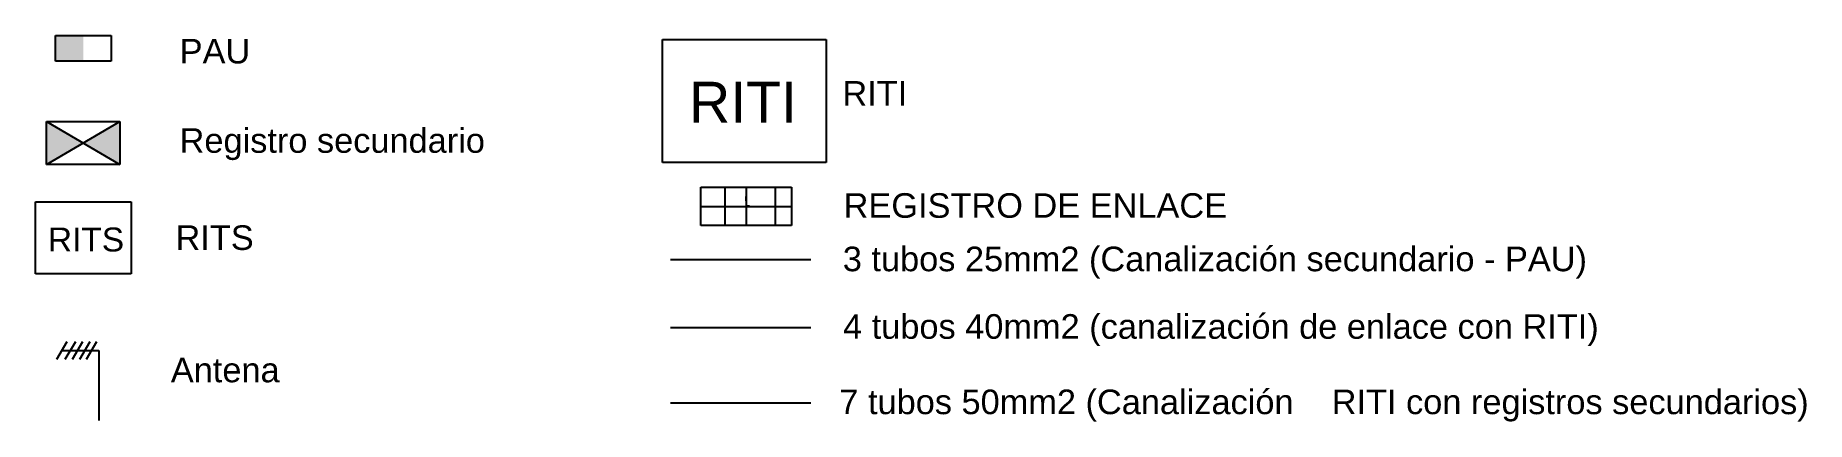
# Model space of a CAD drawing. Header units: millimetres. Extents: x -114873 to 61938, y -65989 to 30035.
# Drawn here: x -111403 to -89784, y -65989 to -61278 of the extents above; entities that cross this region are included whole.
import ezdxf

# ---------------------------------------------------------------- set-up
doc = ezdxf.new("R2010")
doc.units = ezdxf.units.MM
for name, color, linetype in [('Antena', 30, 'Continuous'), ('CABLE DE ENLACE A RITI', 5, 'Continuous'), ('CABLE DE REGISTROS SECUNDARIOS', 50, 'Continuous'), ('LEYENDA', 7, 'Continuous'), ('Telecomunicaciones', 3, 'Continuous')]:
    doc.layers.add(name, color=color, linetype=linetype)
doc.styles.get("Standard").update_dxf_attribs({"font": 'arial.ttf'})

msp = doc.modelspace()

# ---------------------------------------------------------------- texts
at = {"layer": 'LEYENDA'}
for s, height, p in [('PAU', 300, (-109642, -61620)), ('RITI', 500, (-103426, -62343)), ('RITI', 300, (-101553, -62135)), ('Registro secundario', 300, (-109643, -62710)), ('REGISTRO DE ENLACE', 300, (-101538, -63503)), ('RITS', 292.2, (-111250, -63914)), ('RITS', 300, (-109693, -63895)), ('3 tubos 25mm2 (Canalización secundario - PAU)', 300, (-101548, -64155)), ('4 tubos 40mm2 (canalización de enlace con RITI)', 300, (-101545, -64979)), ('Antena', 300, (-109750, -65510)), ('7 tubos 50mm2 (Canalización    RITI con registros secundarios)', 300, (-101590, -65899))]:
    msp.add_text(s, height=height, dxfattribs=at).set_placement(p)

# ---------------------------------------------------------------- hatches: boundary and pattern name
at = {"layer": 'LEYENDA'}
h = msp.add_hatch(color=256, dxfattribs=at)
h.dxf.hatch_style = 1
h.paths.add_polyline_path([(-111157, -61593), (-110818, -61593), (-110818, -61278), (-111157, -61278)])
h = msp.add_hatch(color=256, dxfattribs=at)
h.dxf.hatch_style = 1
h.paths.add_polyline_path([(-111266, -62328), (-111266, -62635), (-110895, -62635), (-110818, -62590)])
h.paths.add_polyline_path([(-110895, -62635), (-111266, -62635), (-111266, -62852)])
h.paths.add_polyline_path([(-110371, -62328), (-110818, -62590), (-110742, -62635), (-110371, -62635)])
h.paths.add_polyline_path([(-110371, -62635), (-110742, -62635), (-110371, -62852)])

# ---------------------------------------------------------------- linework, layer by layer
at = {"layer": 'Antena'}
for p, q in [((-111018, -65016), (-111144, -65231)), ((-110915, -65016), (-111042, -65231)), ((-110827, -65016), (-110953, -65231)), ((-110739, -65016), (-110866, -65231)), ((-110659, -65016), (-110785, -65231)), ((-111081, -65124), (-110630, -65124)), ((-110630, -65124), (-110630, -65976))]:
    msp.add_line(p, q, dxfattribs=at)
at = {"layer": 'CABLE DE ENLACE A RITI'}
msp.add_line((-103650, -64840), (-101940, -64840), dxfattribs=at)
at = {"layer": 'CABLE DE REGISTROS SECUNDARIOS'}
msp.add_line((-103650, -65760), (-101940, -65760), dxfattribs=at)
at = {"layer": 'LEYENDA'}
for p, q in [((-111157, -61278), (-110480, -61278)), ((-111157, -61593), (-111157, -61278)), ((-110480, -61278), (-110480, -61593)), ((-103750, -61327), (-101750, -61327)), ((-103750, -62827), (-103750, -61327)), ((-101750, -61327), (-101750, -62827)), ((-110480, -61593), (-111157, -61593)), ((-111266, -62328), (-110371, -62852)), ((-111266, -62852), (-110371, -62328)), ((-111266, -62328), (-110371, -62328)), ((-111266, -62852), (-111266, -62328)), ((-110371, -62328), (-110371, -62852)), ((-110371, -62852), (-111266, -62852)), ((-101750, -62827), (-103750, -62827)), ((-111403, -63310), (-110234, -63310)), ((-111403, -64186), (-111403, -63310)), ((-110234, -63310), (-110234, -64186)), ((-103279, -63130), (-102174, -63130)), ((-103279, -63599), (-103279, -63130)), ((-102986, -63130), (-102986, -63599)), ((-102726, -63130), (-102726, -63599)), ((-102726, -63296), (-102726, -63243)), ((-102375, -63130), (-102375, -63599)), ((-102174, -63130), (-102174, -63599)), ((-103279, -63365), (-102174, -63365)), ((-102725, -63359), (-102685, -63359)), ((-102174, -63599), (-103279, -63599)), ((-110234, -64186), (-111403, -64186))]:
    msp.add_line(p, q, dxfattribs=at)
at = {"layer": 'Telecomunicaciones'}
msp.add_line((-103650, -64010), (-101940, -64010), dxfattribs=at)

msp.set_redraw_order([(e.dxf.handle, doc.entitydb.next_handle()) for e in msp.query("TEXT MTEXT ATTDEF DIMENSION ARC_DIMENSION")])  # texts and dimensions are drawn at this point

doc.saveas('drawing.dxf')
